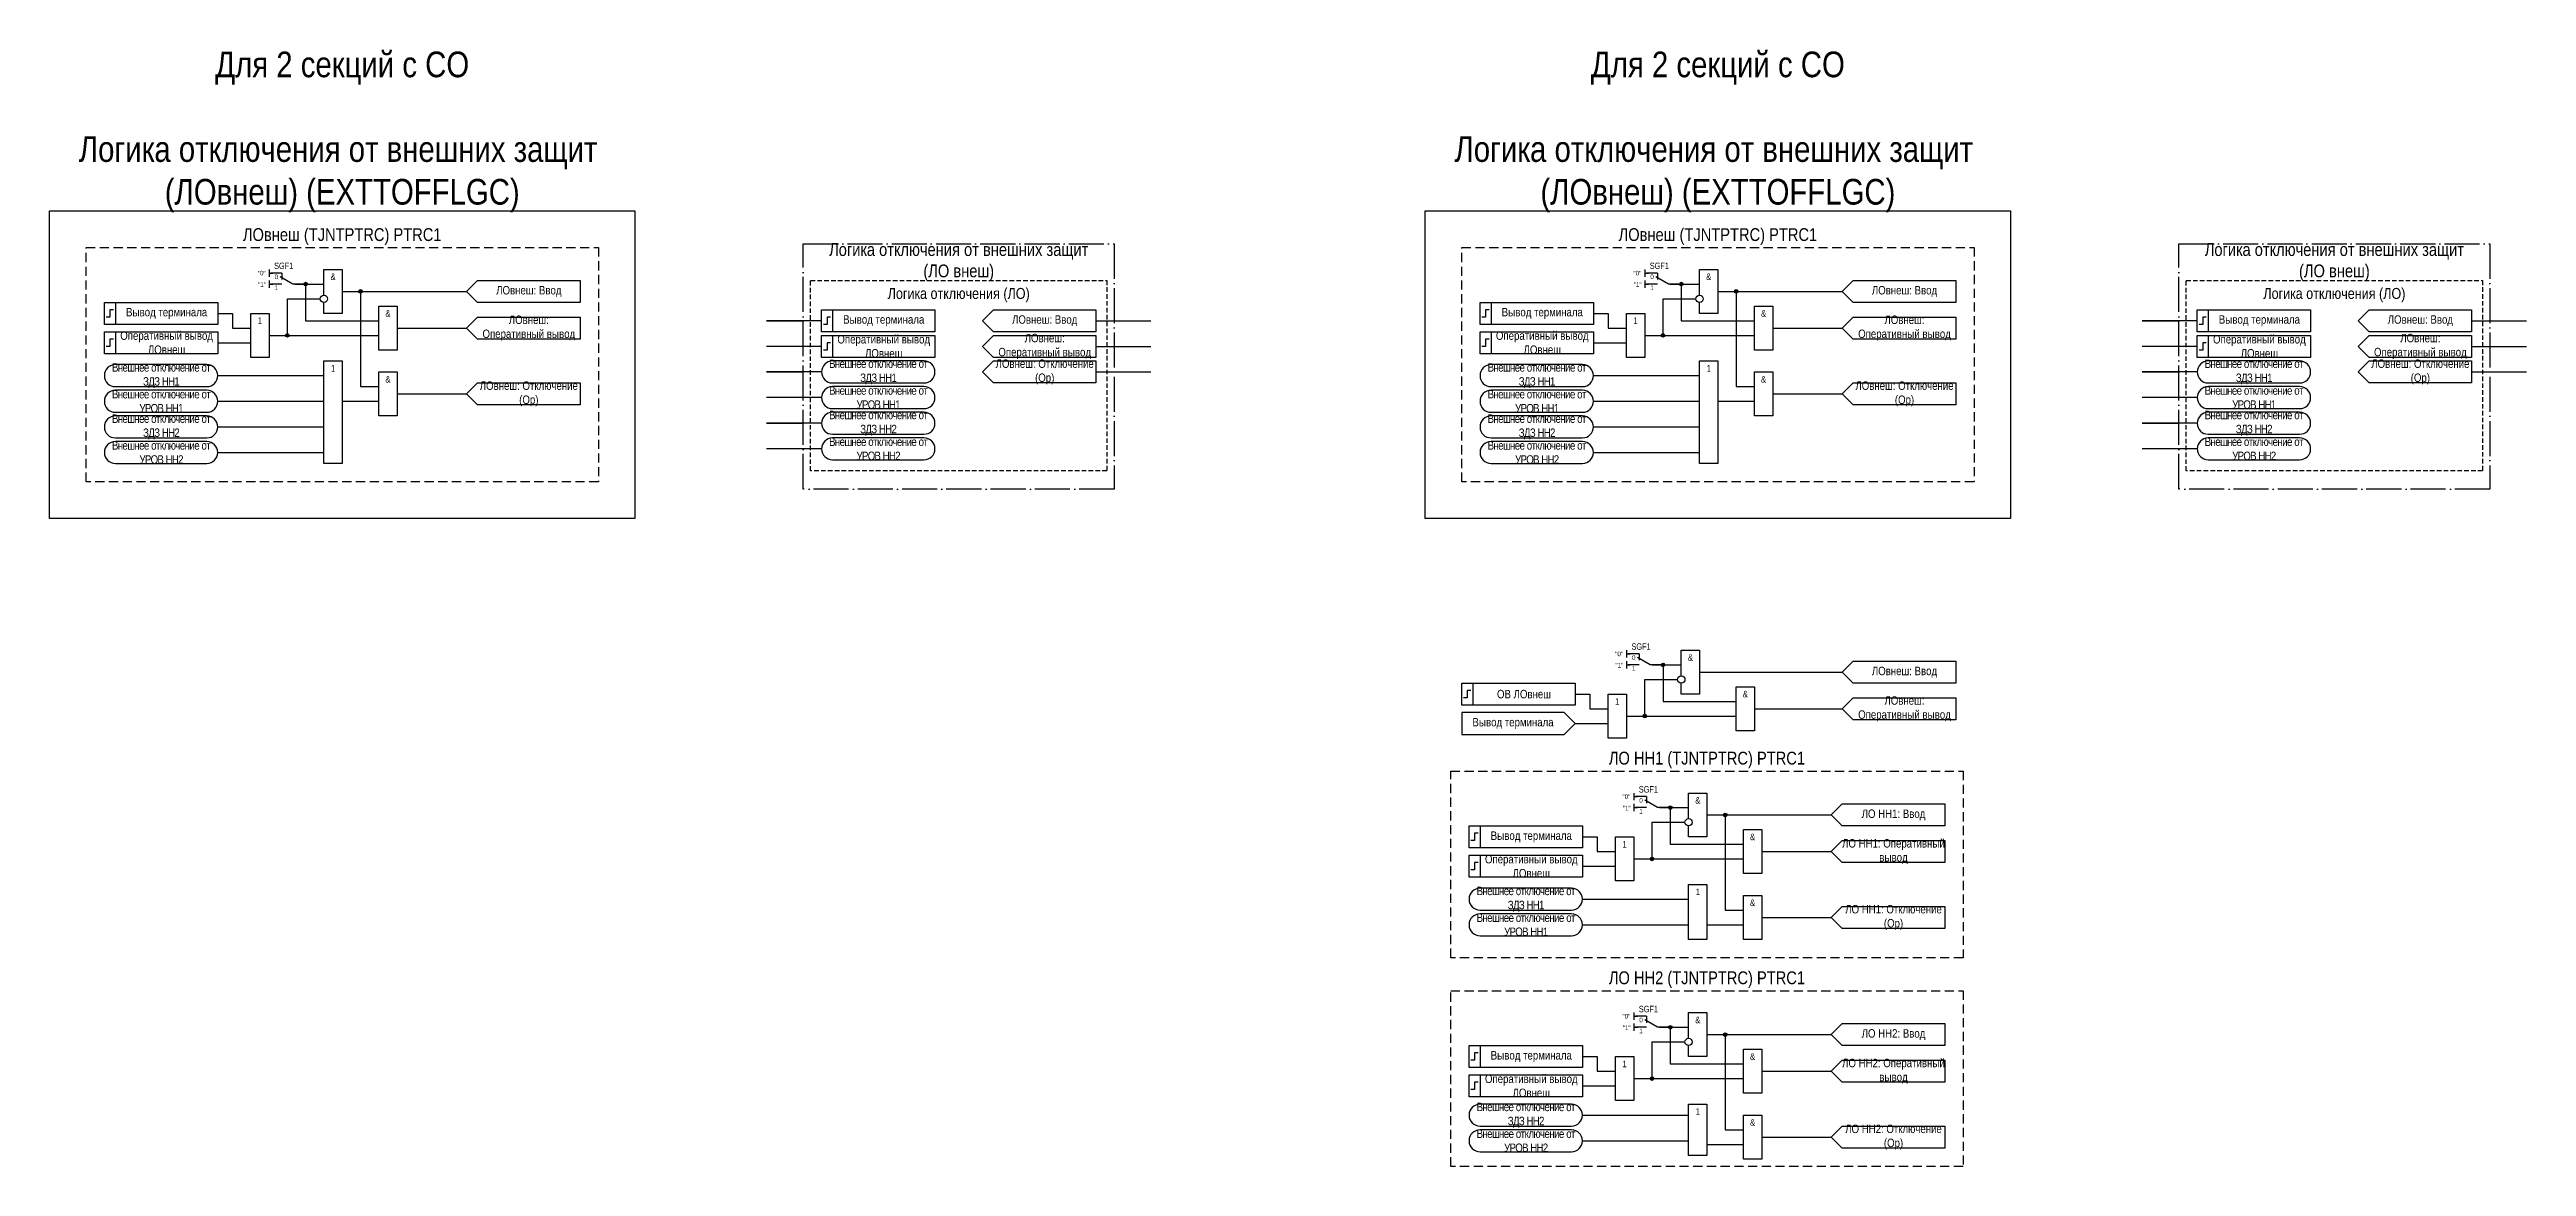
# Model space of a CAD drawing. Header units: millimetres. Extents: x -2568 to 301, y -166 to 1021.
# Drawn here: x -376 to 301, y -166 to 139 of the extents above; entities that cross this region are included whole.
import ezdxf
from ezdxf.enums import TextEntityAlignment as Align

# ---------------------------------------------------------------- set-up
doc = ezdxf.new("R2010")
doc.units = ezdxf.units.MM
doc.linetypes.add('ACAD_ISO04W100', pattern=[30, 24, -3, 0, -3])
doc.linetypes.add('штриховая2', pattern=[0.375, 0.25, -0.125])
doc.layers.add('TEXT', color=7, linetype='Continuous', lineweight=25)
doc.layers.add('Основная', color=7, linetype='Continuous')
doc.styles.add('2.5_Gost_RD', font='ARIALN.TTF', dxfattribs={"height": 2.5})
doc.styles.add('3.5_Gost_RD', font='ARIALN.TTF', dxfattribs={"height": 3.5})
doc.styles.add('Вывод', font='ARIALN.TTF', dxfattribs={"height": 2.5})
doc.styles.add('Компонент', font='ARIALN.TTF', dxfattribs={"height": 3.5})

msp = doc.modelspace()

# ---------------------------------------------------------------- texts
at = {"color": 30, "ltscale": 100, "attachment_point": 5, "style": '3.5_Gost_RD'}
for s, insert, char_height, width in [('{\\C3;Для 2 секций с СО}', (-296, 134), 7, 160), ('{\\C3;Для 2 секций с СО}', (80, 134), 7, 160), ('{\\C3;Логика отключения от внешних защит  (ЛОвнеш) (EXTTOFFLGC)}', (-296, 105), 7, 160), ('{\\C3;Логика отключения от внешних защит  (ЛОвнеш) (EXTTOFFLGC)}', (80, 105), 7, 160), ('ЛОвнеш (TJNTPTRC) {\\C6;PTRC1}', (-296, 88), 3.5, 140), ('ЛОвнеш (TJNTPTRC) {\\C6;PTRC1}', (80, 88), 3.5, 140), ('Логика отключения от внешних защит (ЛО внеш)', (-127.5, 81), 3.5, 76.6201), ('Логика отключения от внешних защит (ЛО внеш)', (248.5, 81), 3.5, 76.6201), ('Логика отключения (ЛО)', (-127.5, 72), 3, 81), ('Логика отключения (ЛО)', (248.5, 72), 3, 81), ('ЛО НН1 (TJNTPTRC) {\\C6;PTRC1}', (77, -55), 3.5, 140), ('ЛО НН2 (TJNTPTRC) {\\C6;PTRC1}', (77, -115), 3.5, 140)]:
    msp.add_mtext(s, dxfattribs=dict(at, insert=insert, char_height=char_height, width=width))
at = {"ltscale": 100, "char_height": 1.25, "attachment_point": 1, "style": '3.5_Gost_RD'}
for insert in [(-319, 75.5), (57, 75.5), (52, -28.5), (54, -67.5), (54, -127.5)]:
    msp.add_mtext_dynamic_manual_height_columns('"1"', width=2, gutter_width=17.5, heights=[0], dxfattribs=dict(at, insert=insert))
at = {"ltscale": 100, "attachment_point": 5, "style": '2.5_Gost_RD'}
for s, insert, char_height, width in [('&', (-298.5, 77), 1.8, 5), ('&', (77.5, 77), 1.8, 5), ('&', (-283.5, 67), 1.8, 5), ('&', (92.5, 67), 1.8, 5), ('1', (-318.5, 65), 1.8, 5), ('1', (57.5, 65), 1.8, 5), ('{\\T0.9;Внешнее отключение от ЗДЗ НН1}', (-149.5, 51), 2.3, 31), ('{\\T0.9;Внешнее отключение от ЗДЗ НН1}', (226.5, 51), 2.3, 31), ('{\\T0.9;Внешнее отключение от ЗДЗ НН1}', (-345.5, 50), 2.3, 31), ('1', (-298.5, 52), 1.8, 5), ('&', (-283.5, 49), 1.8, 5), ('{\\T0.9;Внешнее отключение от ЗДЗ НН1}', (30.5, 50), 2.3, 31), ('1', (77.5, 52), 1.8, 5), ('&', (92.5, 49), 1.8, 5), ('{\\T0.9;Внешнее отключение от УРОВ НН1}', (-345.5, 43), 2.3, 31), ('{\\T0.9;Внешнее отключение от УРОВ НН1}', (-149.5, 44), 2.3, 31), ('{\\T0.9;Внешнее отключение от УРОВ НН1}', (30.5, 43), 2.3, 31), ('{\\T0.9;Внешнее отключение от УРОВ НН1}', (226.5, 44), 2.3, 31), ('{\\T0.9;Внешнее отключение от ЗДЗ НН2}', (-345.5, 36), 2.3, 31), ('{\\T0.9;Внешнее отключение от ЗДЗ НН2}', (-149.5, 37), 2.3, 31), ('{\\T0.9;Внешнее отключение от ЗДЗ НН2}', (30.5, 36), 2.3, 31), ('{\\T0.9;Внешнее отключение от ЗДЗ НН2}', (226.5, 37), 2.3, 31), ('{\\T0.9;Внешнее отключение от УРОВ НН2}', (-345.5, 29), 2.3, 31), ('{\\T0.9;Внешнее отключение от УРОВ НН2}', (-149.5, 30), 2.3, 31), ('{\\T0.9;Внешнее отключение от УРОВ НН2}', (30.5, 29), 2.3, 31), ('{\\T0.9;Внешнее отключение от УРОВ НН2}', (226.5, 30), 2.3, 31), ('&', (72.5, -27), 1.8, 5), ('ЛОвнеш: Ввод', (131, -31), 2.3, 28), ('1', (52.5, -39), 1.8, 5), ('&', (87.5, -37), 1.8, 5), ('ЛОвнеш: Оперативный вывод', (131, -41), 2.3, 28), ('&', (74.5, -66), 1.8, 5), ('1', (54.5, -78), 1.8, 5), ('&', (89.5, -76), 1.8, 5), ('{\\T0.9;Внешнее отключение от ЗДЗ НН1}', (27.5, -93), 2.3, 31), ('1', (74.5, -91), 1.8, 5), ('&', (89.5, -94), 1.8, 5), ('{\\T0.9;Внешнее отключение от УРОВ НН1}', (27.5, -100), 2.3, 31), ('&', (74.5, -126), 1.8, 5), ('&', (89.5, -136), 1.8, 5), ('1', (54.5, -138), 1.8, 5), ('{\\T0.9;Внешнее отключение от ЗДЗ НН2}', (27.5, -152), 2.3, 31), ('1', (74.5, -151), 1.8, 5), ('&', (89.5, -154), 1.8, 5), ('{\\T0.9;Внешнее отключение от УРОВ НН2}', (27.5, -159), 2.3, 31)]:
    msp.add_mtext(s, dxfattribs=dict(at, insert=insert, char_height=char_height, width=width))
at = {"color": 0, "ltscale": 100, "char_height": 2.3, "width": 28, "attachment_point": 5, "style": '2.5_Gost_RD'}
for s, insert in [('{\\C256;Вывод терминала}', (-148, 65)), ('{\\C256;Вывод терминала}', (228, 65)), ('{\\C256;ОВ ЛОвнеш}', (27, -37)), ('{\\C256;Вывод терминала}', (24, -45))]:
    msp.add_mtext(s, dxfattribs=dict(at, insert=insert))
at = {"layer": 'TEXT', "ltscale": 100, "char_height": 2.3, "width": 28, "attachment_point": 5, "style": '2.5_Gost_RD'}
for s, insert in [('ЛОвнеш: Ввод', (-245, 73)), ('ЛОвнеш: Ввод', (131, 73)), ('ЛОвнеш: Оперативный вывод', (-245, 63)), ('ЛОвнеш: Оперативный вывод', (-104, 58)), ('ЛОвнеш: Ввод', (-104, 65)), ('ЛОвнеш: Оперативный вывод', (131, 63)), ('ЛОвнеш: Оперативный вывод', (272, 58)), ('ЛОвнеш: Ввод', (272, 65)), ('ЛОвнеш: Отключение (Op)', (-104, 51)), ('ЛОвнеш: Отключение (Op)', (272, 51)), ('ЛОвнеш: Отключение (Op)', (-245, 45)), ('ЛОвнеш: Отключение (Op)', (131, 45)), ('ЛО НН1: Ввод', (128, -70)), ('ЛО НН1: Оперативный вывод', (128, -80)), ('ЛО НН1: Отключение (Op)', (128, -98)), ('ЛО НН2: Ввод', (128, -130)), ('ЛО НН2: Оперативный вывод', (128, -140)), ('ЛО НН2: Отключение (Op)', (128, -158))]:
    msp.add_mtext(s, dxfattribs=dict(at, insert=insert))
at = {"layer": 'TEXT', "color": 0, "ltscale": 100, "char_height": 2.3, "width": 28, "attachment_point": 5, "style": '2.5_Gost_RD'}
for s, insert in [('{\\C256;Вывод терминала}', (-344, 67)), ('{\\C256;Вывод терминала}', (32, 67)), ('{\\C256;Оперативный вывод ЛОвнеш}', (-344, 59)), ('{\\C256;Оперативный вывод ЛОвнеш}', (-148, 58)), ('{\\C256;Оперативный вывод ЛОвнеш}', (32, 59)), ('{\\C256;Оперативный вывод ЛОвнеш}', (228, 58)), ('{\\C256;Оперативный вывод ЛОвнеш}', (29, -84)), ('{\\C256;Вывод терминала}', (29, -76)), ('{\\C256;Вывод терминала}', (29, -136)), ('{\\C256;Оперативный вывод ЛОвнеш}', (29, -144))]:
    msp.add_mtext(s, dxfattribs=dict(at, insert=insert))

# ---------------------------------------------------------------- blocks, each defined once
blk = doc.blocks.new('*U958')
at = {"layer": 'Основная', "color": 0}
blk.add_line((0, 0), (7, 4), dxfattribs=at)
at = {"layer": 'Основная', "ltscale": 0.35}
blk.add_line((6, 6), (6, 2.5), dxfattribs=at)
blk = doc.blocks.new('*U985')
at = {"layer": 'Основная', "color": 0}
for p, q in [((-3, 6), (-9, 6)), ((-3, 0), (-9, 0)), ((9, 0), (3, 0))]:
    blk.add_line(p, q, dxfattribs=at)
at = {"layer": 'Основная', "ltscale": 0.25, "xscale": -1}
blk.add_blockref('*U958', (3, 0), dxfattribs=at)
at = {"layer": 'Основная'}
for tag, height, style, p in [('В1', 2.5, 'Вывод', (-14, 6)), ('В2', 2.5, 'Вывод', (-6, 4)), ('ОУ', 3.5, 'Компонент', (-2, 10)), ('В3', 2.5, 'Вывод', (-6, -2))]:
    blk.add_attdef(tag, text='', height=height, dxfattribs=dict(at, style=style)).set_placement(p, align=Align.MIDDLE_CENTER)
blk = doc.blocks.new('Точка')
at = {"ltscale": 100}
h = blk.add_hatch(color=256, dxfattribs=at)
h.dxf.hatch_style = 1
edge = h.paths.add_edge_path()
edge.add_arc((0, 0), 0.5, 0, 360)
blk.add_circle((0, 0), 0.5, dxfattribs=at)

# ---------------------------------------------------------------- linework, layer by layer
at = {"ltscale": 100}
for p, q in [((-316, 79), (-316, 77)), ((-316, 78), (-315, 78)), ((-316, 76), (-316, 74)), ((-316, 75), (-315, 75)), ((60, 79), (60, 77)), ((60, 78), (61, 78)), ((60, 76), (60, 74)), ((60, 75), (61, 75)), ((-165, 65), (-180, 65)), ((-180, 65), (-170, 65)), ((-90, 65), (-75, 65)), ((211, 65), (196, 65)), ((196, 65), (206, 65)), ((286, 65), (301, 65)), ((-165, 58), (-180, 58)), ((-90, 58), (-75, 58)), ((211, 58), (196, 58)), ((286, 58), (301, 58)), ((-259, 48), (-262, 45)), ((-165, 51), (-180, 51)), ((-180, 51), (-170, 51)), ((-90, 51), (-75, 51)), ((117, 48), (114, 45)), ((211, 51), (196, 51)), ((196, 51), (206, 51)), ((286, 51), (301, 51)), ((-296, 43), (-286, 43)), ((-262, 45), (-259, 42)), ((-165, 44), (-180, 44)), ((80, 43), (90, 43)), ((114, 45), (117, 42)), ((211, 44), (196, 44)), ((-165, 37), (-180, 37)), ((-180, 37), (-170, 37)), ((211, 37), (196, 37)), ((196, 37), (206, 37)), ((-165, 30), (-180, 30)), ((211, 30), (196, 30)), ((55, -25), (55, -27)), ((55, -26), (56, -26)), ((55, -28), (55, -30)), ((55, -29), (56, -29)), ((50, -41), (50, -41)), ((57, -64), (57, -66)), ((57, -65), (58, -65)), ((57, -67), (57, -69)), ((57, -68), (58, -68)), ((77, -100), (87, -100)), ((114, -95), (111, -98)), ((111, -98), (114, -101)), ((57, -124), (57, -126)), ((57, -125), (58, -125)), ((57, -127), (57, -129)), ((57, -128), (58, -128)), ((114, -155), (111, -158)), ((77, -160), (87, -160)), ((111, -158), (114, -161))]:
    msp.add_line(p, q, dxfattribs=at)
at = {"color": 3, "ltscale": 100}
for points in [[(-376, 95), (-216, 95), (-216, 11), (-376, 11)], [(0, 95), (160, 95), (160, 11), (0, 11)]]:
    msp.add_lwpolyline(points, close=True, dxfattribs=at)
at = {"linetype": 'штриховая2', "ltscale": 10}
for points in [[(-366, 85), (-226, 85), (-226, 21), (-366, 21)], [(10, 85), (150, 85), (150, 21), (10, 21)], [(7, -58), (147, -58), (147, -109), (7, -109)], [(7, -118), (147, -118), (147, -166), (7, -166)]]:
    msp.add_lwpolyline(points, close=True, dxfattribs=at)
at = {"color": 251, "linetype": 'ACAD_ISO04W100', "lineweight": 30, "ltscale": 0.4, "true_color": 0x58595b}
for points in [[(-170, 86), (-85, 86), (-85, 19), (-170, 19)], [(206, 86), (291, 86), (291, 19), (206, 19)]]:
    msp.add_lwpolyline(points, close=True, dxfattribs=at)
at = {"ltscale": 100}
for points in [[(-309, 75), (-301, 75)], [(-309, 75), (-306, 75), (-306, 65), (-286, 65)], [(-301, 72), (-301, 79), (-296, 79), (-296, 67), (-301, 67), (-301, 70)], [(-262, 73), (-259, 76), (-231, 76), (-231, 70), (-259, 70), (-262, 73)], [(67, 75), (75, 75)], [(67, 75), (70, 75), (70, 65), (90, 65)], [(75, 72), (75, 79), (80, 79), (80, 67), (75, 67), (75, 70)], [(114, 73), (117, 76), (145, 76), (145, 70), (117, 70), (114, 73)], [(-316, 61), (-311, 61), (-311, 71), (-302, 71)], [(-296, 73), (-262, 73)], [(-296, 73), (-291, 73), (-291, 47), (-286, 47)], [(-121, 65), (-118, 68), (-90, 68), (-90, 62), (-118, 62), (-121, 65)], [(60, 61), (65, 61), (65, 71), (74, 71)], [(80, 73), (114, 73)], [(80, 73), (85, 73), (85, 47), (90, 47)], [(255, 65), (258, 68), (286, 68), (286, 62), (258, 62), (255, 65)], [(-330, 67), (-326, 67), (-326, 63), (-321, 63)], [(-316, 61), (-286, 61)], [(-281, 63), (-262, 63)], [(-262, 63), (-259, 66), (-231, 66), (-231, 60), (-259, 60), (-262, 63)], [(-121, 58), (-118, 61), (-90, 61), (-90, 55), (-118, 55), (-121, 58)], [(46, 67), (50, 67), (50, 63), (55, 63)], [(60, 61), (90, 61)], [(95, 63), (114, 63)], [(114, 63), (117, 66), (145, 66), (145, 60), (117, 60), (114, 63)], [(255, 58), (258, 61), (286, 61), (286, 55), (258, 55), (255, 58)], [(-330, 59), (-321, 59)], [(46, 59), (55, 59)], [(-330, 50), (-301, 50)], [(-301, 26), (-301, 54), (-296, 54), (-296, 26), (-301, 26), (-301, 26)], [(-262, 45), (-259, 48), (-231, 48), (-231, 42), (-259, 42), (-262, 45)], [(46, 50), (75, 50)], [(75, 26), (75, 54), (80, 54), (80, 26), (75, 26), (75, 26)], [(114, 45), (117, 48), (145, 48), (145, 42), (117, 42), (114, 45)], [(-330, 43), (-301, 43)], [(-281, 45), (-262, 45)], [(46, 43), (75, 43)], [(95, 45), (114, 45)], [(-330, 36), (-301, 36)], [(46, 36), (75, 36)], [(-330, 29), (-301, 29)], [(46, 29), (75, 29)], [(70, -32), (70, -25), (75, -25), (75, -37), (70, -37), (70, -34)], [(55, -43), (60, -43), (60, -33), (69, -33)], [(62, -29), (70, -29)], [(62, -29), (65, -29), (65, -39), (85, -39)], [(75, -31), (114, -31)], [(114, -31), (117, -28), (145, -28), (145, -34), (117, -34), (114, -31)], [(41, -37), (45, -37), (45, -41), (50, -41)], [(114, -41), (117, -38), (145, -38), (145, -44), (117, -44), (114, -41)], [(41, -45), (50, -45)], [(55, -43), (85, -43)], [(90, -41), (114, -41)], [(72, -71), (72, -64), (77, -64), (77, -76), (72, -76), (72, -73)], [(111, -70), (114, -67), (142, -67), (142, -73), (114, -73), (111, -70)], [(57, -82), (62, -82), (62, -72), (71, -72)], [(64, -68), (72, -68)], [(64, -68), (67, -68), (67, -78), (87, -78)], [(77, -70), (111, -70)], [(77, -70), (82, -70), (82, -96), (87, -96)], [(43, -76), (47, -76), (47, -80), (52, -80)], [(92, -80), (111, -80)], [(111, -80), (114, -77), (142, -77), (142, -83), (114, -83), (111, -80)], [(43, -84), (52, -84)], [(57, -82), (87, -82)], [(43, -93), (72, -93)], [(72, -104), (72, -89), (77, -89), (77, -104), (72, -104), (72, -104)], [(43, -100), (72, -100)], [(92, -98), (111, -98)], [(111, -98), (114, -95), (142, -95), (142, -101), (114, -101), (111, -98)], [(64, -128), (72, -128)], [(64, -128), (67, -128), (67, -138), (87, -138)], [(72, -131), (72, -124), (77, -124), (77, -136), (72, -136), (72, -133)], [(111, -130), (114, -127), (142, -127), (142, -133), (114, -133), (111, -130)], [(57, -142), (62, -142), (62, -132), (71, -132)], [(77, -130), (111, -130)], [(77, -130), (82, -130), (82, -156), (87, -156)], [(43, -136), (47, -136), (47, -140), (52, -140)], [(57, -142), (87, -142)], [(92, -140), (111, -140)], [(111, -140), (114, -137), (142, -137), (142, -143), (114, -143), (111, -140)], [(43, -144), (52, -144)], [(43, -152), (72, -152)], [(72, -163), (72, -149), (77, -149), (77, -163), (72, -163), (72, -163)], [(111, -158), (114, -155), (142, -155), (142, -161), (114, -161), (111, -158)], [(43, -159), (72, -159)], [(92, -158), (111, -158)]]:
    msp.add_lwpolyline(points, dxfattribs=at)
at = {"linetype": 'штриховая2', "ltscale": 5}
for points in [[(-168, 76), (-87, 76), (-87, 24), (-168, 24)], [(208, 76), (289, 76), (289, 24), (208, 24)]]:
    msp.add_lwpolyline(points, close=True, dxfattribs=at)
at = {"ltscale": 100}
for points in [[(-361, 70), (-330, 70), (-330, 64), (-361, 64)], [(-361, 70), (-358, 70), (-358, 64), (-361, 64)], [(-286, 69), (-281, 69), (-281, 57), (-286, 57)], [(-165, 68), (-162, 68), (-162, 62), (-165, 62)], [(-165, 68), (-134, 68), (-134, 62), (-165, 62)], [(15, 70), (46, 70), (46, 64), (15, 64)], [(15, 70), (18, 70), (18, 64), (15, 64)], [(90, 69), (95, 69), (95, 57), (90, 57)], [(211, 68), (214, 68), (214, 62), (211, 62)], [(211, 68), (242, 68), (242, 62), (211, 62)], [(-361, 62), (-358, 62), (-358, 56), (-361, 56)], [(-361, 62), (-330, 62), (-330, 56), (-361, 56)], [(-321, 67), (-316, 67), (-316, 55), (-321, 55)], [(-165, 61), (-162, 61), (-162, 55), (-165, 55)], [(-165, 61), (-134, 61), (-134, 55), (-165, 55)], [(15, 62), (18, 62), (18, 56), (15, 56)], [(15, 62), (46, 62), (46, 56), (15, 56)], [(55, 67), (60, 67), (60, 55), (55, 55)], [(211, 61), (214, 61), (214, 55), (211, 55)], [(211, 61), (242, 61), (242, 55), (211, 55)], [(-286, 51), (-281, 51), (-281, 39), (-286, 39)], [(90, 51), (95, 51), (95, 39), (90, 39)], [(10, -34), (41, -34), (41, -40), (10, -40)], [(10, -34), (13, -34), (13, -40), (10, -40)], [(50, -37), (55, -37), (55, -49), (50, -49)], [(85, -35), (90, -35), (90, -47), (85, -47)], [(10, -42), (10, -48), (38, -48), (41, -45), (38, -42)], [(12, -73), (43, -73), (43, -79), (12, -79)], [(12, -73), (15, -73), (15, -79), (12, -79)], [(87, -74), (92, -74), (92, -86), (87, -86)], [(12, -81), (15, -81), (15, -87), (12, -87)], [(12, -81), (43, -81), (43, -87), (12, -87)], [(52, -76), (57, -76), (57, -88), (52, -88)], [(87, -92), (92, -92), (92, -104), (87, -104)], [(12, -133), (43, -133), (43, -139), (12, -139)], [(12, -133), (15, -133), (15, -139), (12, -139)], [(87, -134), (92, -134), (92, -146), (87, -146)], [(12, -141), (15, -141), (15, -147), (12, -147)], [(12, -141), (43, -141), (43, -147), (12, -147)], [(52, -136), (57, -136), (57, -148), (52, -148)], [(87, -152), (92, -152), (92, -164), (87, -164)]]:
    msp.add_lwpolyline(points, close=True, dxfattribs=at)
at = {"lineweight": 30, "ltscale": 100}
for points in [[(-358.5, 68), (-359.5, 68), (-359.5, 66), (-360.5, 66)], [(17.5, 68), (16.5, 68), (16.5, 66), (15.5, 66)], [(-162.5, 66), (-163.5, 66), (-163.5, 64), (-164.5, 64)], [(213.5, 66), (212.5, 66), (212.5, 64), (211.5, 64)], [(-358.5, 60), (-359.5, 60), (-359.5, 58), (-360.5, 58)], [(-162.5, 59), (-163.5, 59), (-163.5, 57), (-164.5, 57)], [(17.5, 60), (16.5, 60), (16.5, 58), (15.5, 58)], [(213.5, 59), (212.5, 59), (212.5, 57), (211.5, 57)], [(12.5, -36), (11.5, -36), (11.5, -38), (10.5, -38)], [(14.5, -75), (13.5, -75), (13.5, -77), (12.5, -77)], [(14.5, -83), (13.5, -83), (13.5, -85), (12.5, -85)], [(14.5, -135), (13.5, -135), (13.5, -137), (12.5, -137)], [(14.5, -143), (13.5, -143), (13.5, -145), (12.5, -145)]]:
    msp.add_lwpolyline(points, dxfattribs=at)
at = {"ltscale": 100}
for points in [[(-358, 47), (-333, 47, 1), (-333, 53), (-358, 53, 1)], [(-162, 48), (-137, 48, 1), (-137, 54), (-162, 54, 1)], [(18, 47), (43, 47, 1), (43, 53), (18, 53, 1)], [(214, 48), (239, 48, 1), (239, 54), (214, 54, 1)], [(-358, 40), (-333, 40, 1), (-333, 46), (-358, 46, 1)], [(-162, 41), (-137, 41, 1), (-137, 47), (-162, 47, 1)], [(18, 40), (43, 40, 1), (43, 46), (18, 46, 1)], [(214, 41), (239, 41, 1), (239, 47), (214, 47, 1)], [(-358, 33), (-333, 33, 1), (-333, 39), (-358, 39, 1)], [(-162, 34), (-137, 34, 1), (-137, 40), (-162, 40, 1)], [(18, 33), (43, 33, 1), (43, 39), (18, 39, 1)], [(214, 34), (239, 34, 1), (239, 40), (214, 40, 1)], [(-358, 26), (-333, 26, 1), (-333, 32), (-358, 32, 1)], [(-162, 27), (-137, 27, 1), (-137, 33), (-162, 33, 1)], [(18, 26), (43, 26, 1), (43, 32), (18, 32, 1)], [(214, 27), (239, 27, 1), (239, 33), (214, 33, 1)], [(15, -96), (40, -96, 1), (40, -90), (15, -90, 1)], [(15, -103), (40, -103, 1), (40, -97), (15, -97, 1)], [(15, -155), (40, -155, 1), (40, -149), (15, -149, 1)], [(15, -162), (40, -162, 1), (40, -156), (15, -156, 1)]]:
    msp.add_lwpolyline(points, format="xyb", close=True, dxfattribs=at)
for centre in [(-301, 71), (75, 71), (70, -33), (72, -72), (72, -132)]:
    msp.add_circle(centre, 1)
at = {"layer": 'Основная', "ltscale": 100}
for points in [[(-90, 54), (-90, 48), (-118, 48), (-121, 51), (-118, 54)], [(286, 54), (286, 48), (258, 48), (255, 51), (258, 54)]]:
    msp.add_lwpolyline(points, close=True, dxfattribs=at)

# ---------------------------------------------------------------- block references
at = {"ltscale": 100}
for p in [(-306, 75), (70, 75), (-291, 73), (85, 73), (-311, 61), (65, 61), (65, -29), (60, -43), (67, -68), (82, -70), (62, -82), (67, -128), (82, -130), (62, -142)]:
    msp.add_blockref('Точка', p, dxfattribs=at)
at = {"layer": 'Основная', "ltscale": 0.25, "xscale": 0.5, "yscale": 0.5, "zscale": 0.5}
for p in [(-311, 75), (65, 75), (60, -29), (62, -68), (62, -128)]:
    msp.add_blockref('*U985', p, dxfattribs=at).add_auto_attribs({'ОУ': 'SGF1', 'В1': '"0"', 'В2': '0', 'В3': '1'})

msp.set_redraw_order([(e.dxf.handle, doc.entitydb.next_handle()) for e in msp.query("TEXT MTEXT ATTDEF DIMENSION ARC_DIMENSION")])  # texts and dimensions are drawn at this point

doc.saveas('drawing.dxf')
